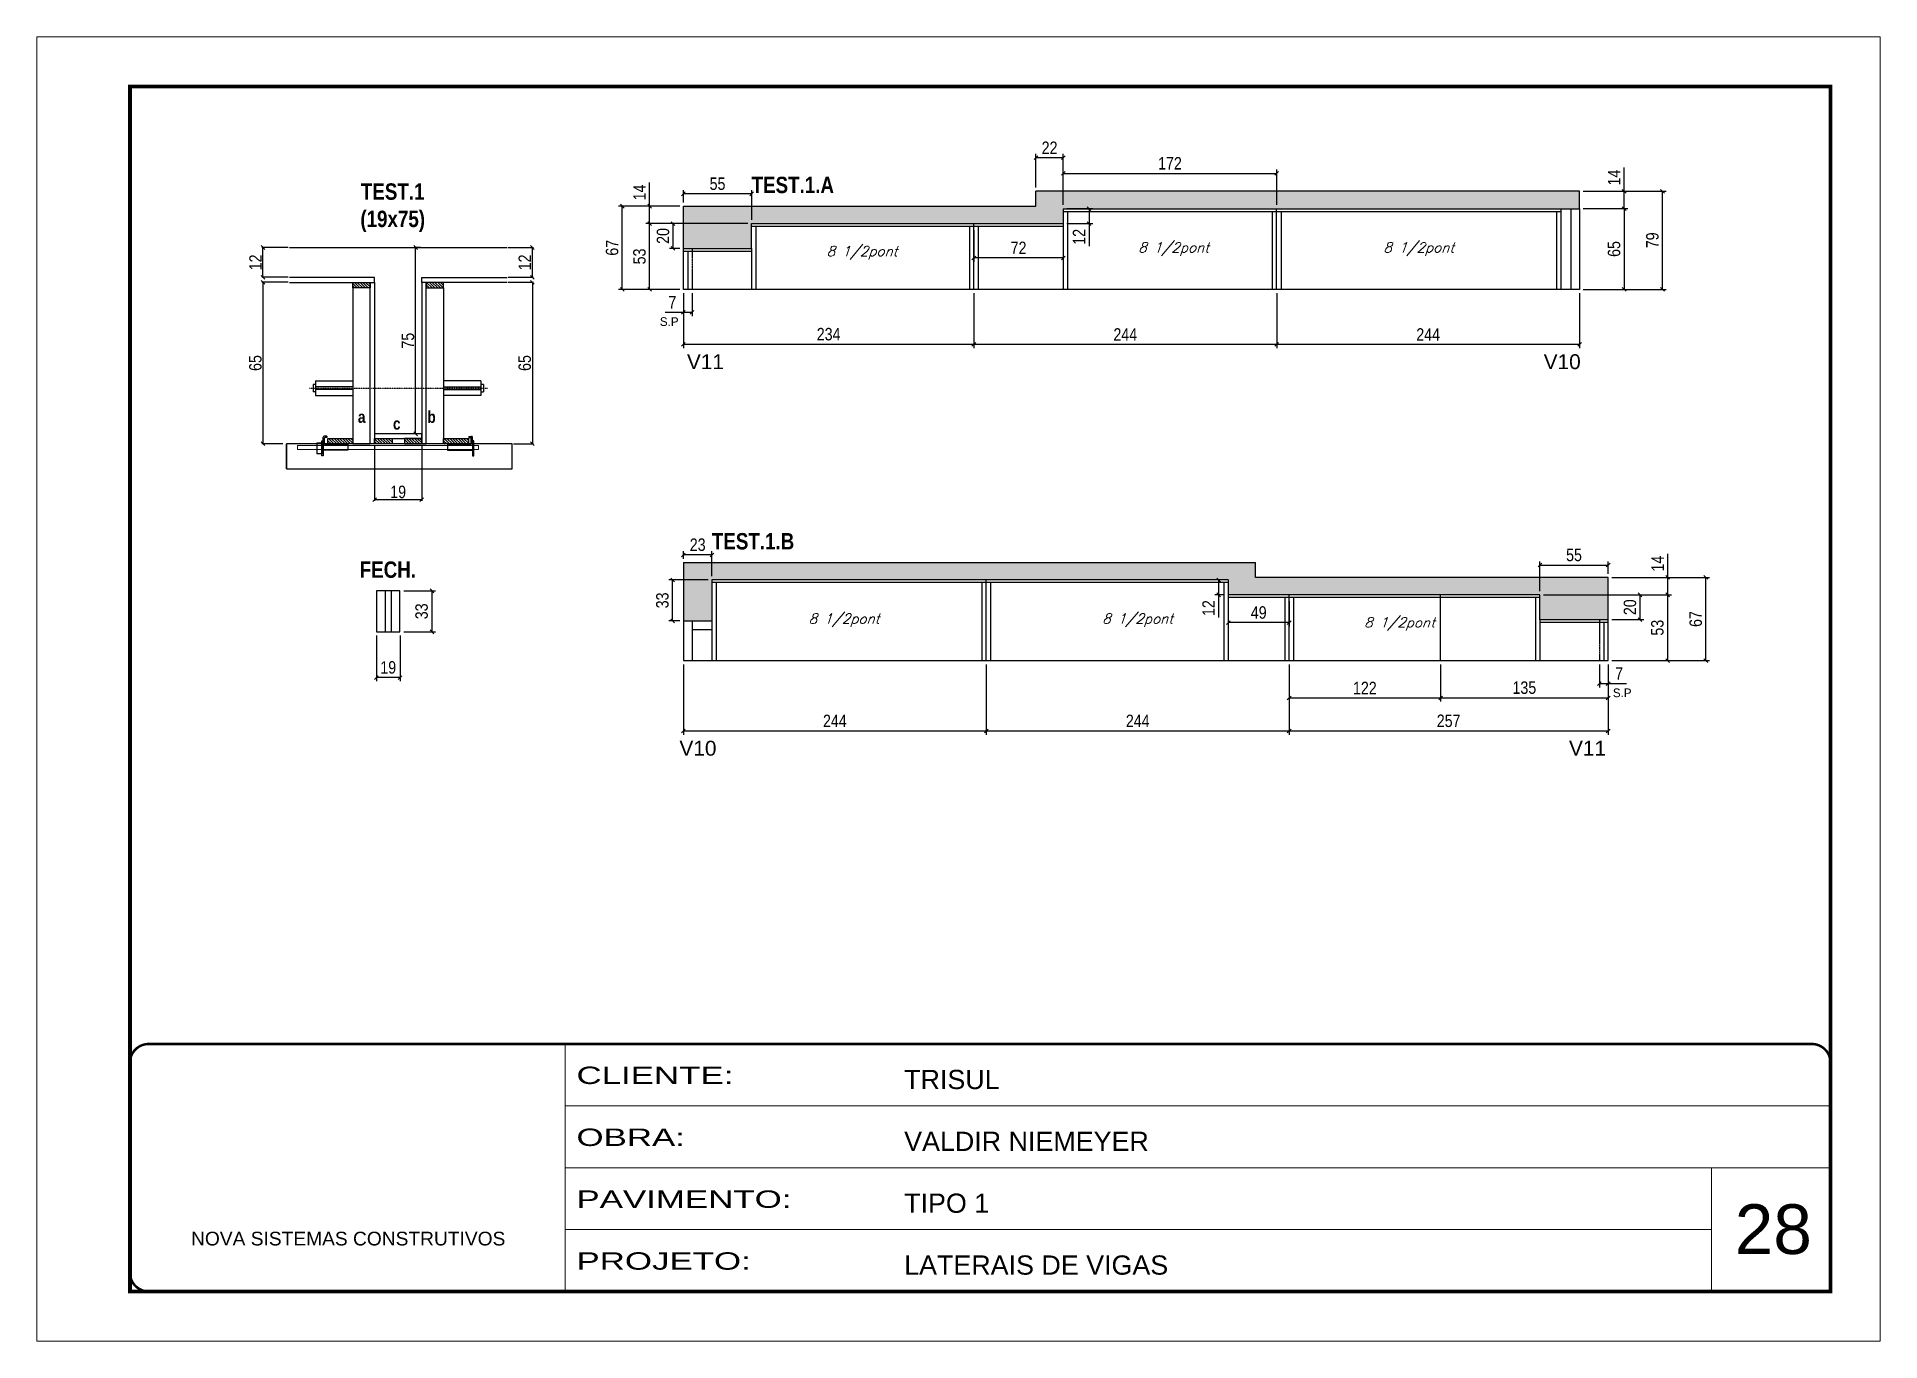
# Model space of a CAD drawing. Extents: x 3330 to 22105, y 1197 to 30204.
# Drawn here: x 8098 to 9583, y 21872 to 22922 of the extents above; entities that cross this region are included whole.
import ezdxf

# ---------------------------------------------------------------- set-up
doc = ezdxf.new("R2010")
doc.units = 0
for name, pattern in [('CONTINUO', [0]), ('DASHED', [0.75, 0.5, -0.25]), ('HIDDEN', [0.375, 0.25, -0.125])]:
    doc.linetypes.add(name, pattern=pattern)
for name, color, linetype in [('5', 5, 'Continuous'), ('barrote', 251, 'Continuous'), ('COTA', 241, 'Continuous'), ('detalhes', 4, 'Continuous'), ('NOMENCLATURA', 7, 'Continuous'), ('Painéis', 200, 'Continuous'), ('presilha', 1, 'Continuous'), ('SARR_2.2x10', 60, 'Continuous'), ('SARR_2.2x7', 40, 'Continuous'), ('SARR_3.5x7', 81, 'Continuous'), ('TENSOR', 3, 'Continuous'), ('texto', 7, 'Continuous')]:
    doc.layers.add(name, color=color, linetype=linetype)
for name, color, linetype, lineweight in [('CARIMBO', 255, 'Continuous', 9), ('CONCRETO', 251, 'Continuous', 25), ('Folhas', 255, 'Continuous', 9), ('SARRAFO DE PRESSAO', 251, 'DASHED', 9), ('SCO-___-LAJ', 2, 'Continuous', 0)]:
    doc.layers.add(name, color=color, linetype=linetype, lineweight=lineweight)
doc.styles.add('ARIAL', font='arial.ttf')
doc.styles.add('COTA TECNICA', font='techl___.ttf', dxfattribs={"height": 10})
doc.styles.add('COTA TECNICA 2X', font='techl___.ttf', dxfattribs={"height": 10})
doc.styles.add('Romans', font='romans.shx')
doc.styles.add('ROMAS860', font='ROMAS860.SHX')
doc.styles.get("Standard").update_dxf_attribs({"font": 'arial.ttf'})
doc.styles.add('TECNICA', font='techb___.ttf', dxfattribs={"height": 10})
doc.styles.add('Tecnologia', font='')
doc.styles.get('Tecnologia').set_extended_font_data('Forgotten Futurist')
doc.dimstyles.new('PAINEL', dxfattribs={"dimtxt": 10, "dimasz": 3, "dimexe": 3, "dimexo": 3, "dimgap": 3, "dimtad": 1, "dimdec": 1, "dimzin": 12, "dimdsep": 46, "dimtxsty": 'COTA TECNICA', "dimblk1": 'OBLIQUE', "dimblk2": 'OBLIQUE', "dimsah": 1, "dimcen": 0.9, "dimclrd": 4, "dimclre": 4, "dimclrt": 240, "dimadec": 1, "dimazin": 3, "dimtfac": 1, "dimtdec": 1, "dimtmove": 0, "dimatfit": 3, "dimfxl": 1, "dimtolj": 1, "dimtzin": 12, "dimarcsym": 0})
doc.dimstyles.new('SECAO', dxfattribs={"dimscale": 0.333333, "dimtxt": 5, "dimasz": 9, "dimexe": 3, "dimexo": 3, "dimgap": 3, "dimtad": 1, "dimdec": 1, "dimlfac": 0.5, "dimzin": 12, "dimdsep": 46, "dimtxsty": 'COTA TECNICA 2X', "dimblk1": 'OBLIQUE', "dimblk2": 'OBLIQUE', "dimsah": 1, "dimcen": 0.9, "dimclrd": 4, "dimclre": 4, "dimclrt": 240, "dimadec": 1, "dimazin": 3, "dimtfac": 1, "dimtdec": 1, "dimtmove": 0, "dimatfit": 3, "dimfxl": 1, "dimtolj": 1, "dimtzin": 12, "dimarcsym": 0})

msp = doc.modelspace()

# ---------------------------------------------------------------- texts
at = {"layer": '5', "linetype": 'Continuous'}
for s, rotation, p in [('V11', 359.99996, (8621.95, 22654.18)), ('V10', 359.99996, (9312.18, 22654.18)), ('V10', 0.00004, (8615.92, 22343)), ('V11', 0.00004, (9332.58, 22343))]:
    msp.add_text(s, height=12, rotation=rotation, dxfattribs=at).set_placement(p)
at = {"layer": 'CARIMBO', "style": 'ARIAL'}
msp.add_text('28', height=40, dxfattribs=at).set_placement((9466.09, 21941.82))
at = {"layer": 'detalhes', "style": 'TECNICA'}
for s, p in [('a', (8356.87, 22610.95)), ('b', (8412.84, 22610.94)), ('c', (8385.09, 22605.52))]:
    msp.add_text(s, height=9.6, dxfattribs=at).set_placement(p)
at = {"layer": 'NOMENCLATURA', "style": 'TECNICA'}
for s, p in [('TEST.1.A', (8674.05, 22795.88)), ('TEST.1.B', (8642.05, 22509.01)), ('FECH.', (8358.33, 22486.18))]:
    msp.add_text(s, height=13.2, dxfattribs=at).set_placement(p)
at = {"layer": 'NOMENCLATURA', "insert": (8384.9, 22803.75), "char_height": 13.2, "attachment_point": 2, "style": 'TECNICA'}
msp.add_mtext_dynamic_manual_height_columns('TEST.1\\P(19x75)', width=300.2766, gutter_width=1, heights=[0], dxfattribs=at)
at = {"layer": 'texto', "color": 2, "char_height": 8, "attachment_point": 5, "style": 'Romans'}
for insert in [(8763.05, 22747.87), (9014.05, 22750.86), (9211.55, 22750.86), (8748.55, 22451.99), (8985.05, 22451.99), (9196.05, 22449)]:
    msp.add_mtext('{\\Q19;\\C256;8 1/2pont}', dxfattribs=dict(at, insert=insert))
at = {"layer": 'texto', "color": 4, "char_height": 7, "attachment_point": 5, "style": 'ROMAS860'}
for insert in [(8607.66, 22692.42), (9375.45, 22393.55)]:
    msp.add_mtext('S.P', dxfattribs=dict(at, insert=insert))

# ---------------------------------------------------------------- blocks, each defined once
blk = doc.blocks.new('9999999999')
at = {"color": 30, "linetype": 'CONTINUO'}
for p, q in [((98564.6, 34230.2), (98564.6, 34429.4)), ((98564.6, 34379.6), (99584, 34379.6)), ((98564.6, 34329.8), (99488, 34329.8)), ((99584, 34329.8), (99488, 34329.8)), ((99488, 34329.8), (99488, 34230.2)), ((98564.6, 34280), (99488, 34280))]:
    blk.add_line(p, q, dxfattribs=at)
at = {"color": 30, "linetype": 'CONTINUO', "const_width": 2}
blk.add_lwpolyline([(99584, 34230.2), (99584, 34414.4, 0.414214), (99569, 34429.4), (98229, 34429.4, 0.414214), (98214, 34414.4), (98214, 34245.2, 0.414214), (98229, 34230.2), (99584, 34230.2)], format="xyb", dxfattribs=at)
at = {"layer": 'Folhas'}
blk.add_lwpolyline([(98139, 34190.2), (99624, 34190.2), (99624, 35240.2), (98139, 35240.2)], close=True, dxfattribs=at)
at = {"layer": 'Folhas', "color": 30, "const_width": 3}
blk.add_lwpolyline([(98214, 34230.2), (99584, 34230.2), (99584, 35200.2), (98214, 35200.2)], close=True, dxfattribs=at)
at = {"color": 7, "linetype": 'Continuous', "ltscale": 5, "style": 'ARIAL'}
for s, height, p in [('TRISUL', 15.48, (98837.7, 34393.1)), ('VALDIR NIEMEYER', 15.483, (98837.7, 34343.3)), ('TIPO 1', 15.48, (98837.7, 34293.5)), ('NOVA SISTEMAS CONSTRUTIVOS', 11.059, (98263.2, 34267.2)), ('LATERAIS DE VIGAS', 15.483, (98837.7, 34243.7))]:
    blk.add_text(s, height=height, dxfattribs=at).set_placement(p)
at = {"layer": 'Folhas', "color": 7, "style": 'Tecnologia', "width": 1.5}
for s, p in [('CLIENTE:', (98573.7, 34397.2)), ('OBRA:', (98573.7, 34347.3)), ('PAVIMENTO:', (98573.7, 34297.5)), ('PROJETO:', (98573.7, 34247.7))]:
    blk.add_text(s, height=14, dxfattribs=at).set_placement(p)
blk = doc.blocks.new('PRESILHA METÁLICA 1')
at = {"layer": 'presilha'}
for p, q in [((0, 13), (6, 13)), ((0, 13), (0, 0)), ((6, 0), (0, 0)), ((6, 15.5), (7.5, 15.5)), ((6, -2.5), (6, 15.5)), ((6, 13), (6, 0)), ((7.5, 10.6), (7.5, 19.9)), ((7.5, 15.5), (7.5, -2.5)), ((37.5, 4.1), (7.5, 4.1)), ((12, 21), (8.6, 21)), ((9, 11.6), (9, 18.9)), ((12, 19.5), (9.6, 19.5)), ((37.5, 11), (9.6, 11)), ((12, 21), (12, 19.5)), ((37.5, 11), (37.5, 4.1)), ((7.5, -2.5), (6, -2.5))]:
    blk.add_line(p, q, dxfattribs=at)
for centre, radius, start, end in [((8.6, 19.9), 1.14, 90, 180), ((9.6, 18.9), 0.57, 90, 180), ((9.6, 11.6), 0.57, 180, 270)]:
    blk.add_arc(centre, radius, start, end, dxfattribs=at)
blk = doc.blocks.new('PRESILHA METÁLICA 2')
at = {"layer": 'presilha'}
for p, q in [((-5.2, 23.5), (-5.2, 22)), ((-5.2, 23.5), (-1.9, 23.5)), ((-0.8, 14.6), (-0.8, 22.4)), ((-30.8, 13.5), (-30.8, 6.6)), ((-30.8, 13.5), (-2.8, 13.5)), ((-30.8, 6.6), (-0.8, 6.6)), ((-5.2, 22), (-2.8, 22)), ((-2.2, 14.1), (-2.2, 21.4)), ((0.8, 18), (-0.8, 18)), ((-0.8, 18), (-0.8, 0)), ((-0.8, 0), (0.8, 0)), ((0.8, 0), (0.8, 18))]:
    blk.add_line(p, q, dxfattribs=at)
for centre, radius, start, end in [((-1.9, 22.4), 1.14, 0, 90), ((-2.8, 21.4), 0.57, 0, 90), ((-2.8, 14.1), 0.57, 270, 0)]:
    blk.add_arc(centre, radius, start, end, dxfattribs=at)
blk = doc.blocks.new('_Oblique')
at = {"color": 0, "linetype": 'ByBlock', "lineweight": -2}
blk.add_line((-0.5, -0.5), (0.5, 0.5), dxfattribs=at)
blk = doc.blocks.new('*D3595')
at = {"layer": 'COTA', "color": 4, "lineweight": -2, "transparency": 16777216}
for p, q in [((8478, 22724.1), (8498.4, 22724.1)), ((8497.4, 22724.1), (8497.4, 22594.1)), ((8482.2, 22594.1), (8498.4, 22594.1))]:
    blk.add_line(p, q, dxfattribs=at)
at = {"layer": 'Defpoints', "color": 0, "transparency": 16777216}
for p in [(8477, 22724.1), (8481.2, 22594.1), (8497.4, 22594.1)]:
    blk.add_point(p, dxfattribs=at)
at = {"layer": 'COTA', "color": 4, "lineweight": -2, "transparency": 16777216, "xscale": 3, "yscale": 3, "zscale": 3}
for p, rotation in [((8497.4, 22724.1), 90), ((8497.4, 22594.1), 270)]:
    blk.add_blockref('_Oblique', p, dxfattribs=dict(at, rotation=rotation))
at = {"layer": 'COTA', "color": 240, "transparency": 16777216, "insert": (8491.3, 22659.1), "char_height": 10, "attachment_point": 5, "rotation": 90, "style": 'COTA TECNICA 2X'}
blk.add_mtext('\\A1;65', dxfattribs=at)
blk = doc.blocks.new('*D3596')
at = {"layer": 'COTA', "color": 4, "lineweight": -2, "transparency": 16777216}
for p, q in [((8478, 22752.1), (8498.4, 22752.1)), ((8497.4, 22728.1), (8497.4, 22752.1)), ((8478, 22728.1), (8498.4, 22728.1))]:
    blk.add_line(p, q, dxfattribs=at)
at = {"layer": 'Defpoints', "color": 0, "transparency": 16777216}
for p in [(8477, 22752.1), (8497.4, 22752.1), (8477, 22728.1)]:
    blk.add_point(p, dxfattribs=at)
at = {"layer": 'COTA', "color": 4, "lineweight": -2, "transparency": 16777216, "xscale": 3, "yscale": 3, "zscale": 3}
for p, rotation in [((8497.4, 22752.1), 90), ((8497.4, 22728.1), 270)]:
    blk.add_blockref('_Oblique', p, dxfattribs=dict(at, rotation=rotation))
at = {"layer": 'COTA', "color": 240, "transparency": 16777216, "insert": (8491.3, 22740.1), "char_height": 10, "attachment_point": 5, "rotation": 90, "style": 'COTA TECNICA 2X'}
blk.add_mtext('\\A1;12', dxfattribs=at)
blk = doc.blocks.new('*D3597')
at = {"layer": 'COTA', "color": 4, "lineweight": -2, "transparency": 16777216}
for p, q in [((8300.6, 22724.1), (8279.4, 22724.1)), ((8280.4, 22724.1), (8280.4, 22594.1)), ((8296.5, 22594.1), (8279.4, 22594.1))]:
    blk.add_line(p, q, dxfattribs=at)
at = {"layer": 'Defpoints', "color": 0, "transparency": 16777216}
for p in [(8301.6, 22724.1), (8280.4, 22594.1), (8297.5, 22594.1)]:
    blk.add_point(p, dxfattribs=at)
at = {"layer": 'COTA', "color": 4, "lineweight": -2, "transparency": 16777216, "xscale": 3, "yscale": 3, "zscale": 3}
for p, rotation in [((8280.4, 22724.1), 90), ((8280.4, 22594.1), 270)]:
    blk.add_blockref('_Oblique', p, dxfattribs=dict(at, rotation=rotation))
at = {"layer": 'COTA', "color": 240, "transparency": 16777216, "insert": (8274.3, 22659.1), "char_height": 10, "attachment_point": 5, "rotation": 90, "style": 'COTA TECNICA 2X'}
blk.add_mtext('\\A1;65', dxfattribs=at)
blk = doc.blocks.new('*D3598')
at = {"layer": 'COTA', "color": 4, "lineweight": -2, "transparency": 16777216}
for p, q in [((8407.3, 22752.1), (8402.3, 22752.1)), ((8403.3, 22602.1), (8403.3, 22752.1)), ((8407.3, 22602.1), (8402.3, 22602.1))]:
    blk.add_line(p, q, dxfattribs=at)
at = {"layer": 'Defpoints', "color": 0, "transparency": 16777216}
for p in [(8403.3, 22752.1), (8408.3, 22752.1), (8408.3, 22602.1)]:
    blk.add_point(p, dxfattribs=at)
at = {"layer": 'COTA', "color": 4, "lineweight": -2, "transparency": 16777216, "xscale": 3, "yscale": 3, "zscale": 3}
for p, rotation in [((8403.3, 22752.1), 90), ((8403.3, 22602.1), 270)]:
    blk.add_blockref('_Oblique', p, dxfattribs=dict(at, rotation=rotation))
at = {"layer": 'COTA', "color": 240, "transparency": 16777216, "insert": (8397.2, 22677.1), "char_height": 10, "attachment_point": 5, "rotation": 90, "style": 'COTA TECNICA 2X'}
blk.add_mtext('\\A1;75', dxfattribs=at)
blk = doc.blocks.new('*D3599')
at = {"layer": 'COTA', "color": 4, "lineweight": -2, "transparency": 16777216}
for p, q in [((8300.6, 22752.1), (8279.4, 22752.1)), ((8280.4, 22728.1), (8280.4, 22752.1)), ((8300.6, 22728.1), (8279.4, 22728.1))]:
    blk.add_line(p, q, dxfattribs=at)
at = {"layer": 'Defpoints', "color": 0, "transparency": 16777216}
for p in [(8280.4, 22752.1), (8301.6, 22752.1), (8301.6, 22728.1)]:
    blk.add_point(p, dxfattribs=at)
at = {"layer": 'COTA', "color": 4, "lineweight": -2, "transparency": 16777216, "xscale": 3, "yscale": 3, "zscale": 3}
for p, rotation in [((8280.4, 22752.1), 90), ((8280.4, 22728.1), 270)]:
    blk.add_blockref('_Oblique', p, dxfattribs=dict(at, rotation=rotation))
at = {"layer": 'COTA', "color": 240, "transparency": 16777216, "insert": (8274.4, 22740.1), "char_height": 10, "attachment_point": 5, "rotation": 90, "style": 'COTA TECNICA 2X'}
blk.add_mtext('\\A1;12', dxfattribs=at)
blk = doc.blocks.new('*D3600')
at = {"layer": 'COTA', "color": 4, "lineweight": -2, "transparency": 16777216}
for p, q in [((8370.3, 22593.1), (8370.3, 22548.2)), ((8408.3, 22593.1), (8408.3, 22548.2)), ((8370.3, 22549.2), (8408.3, 22549.2))]:
    blk.add_line(p, q, dxfattribs=at)
at = {"layer": 'Defpoints', "color": 0, "transparency": 16777216}
for p in [(8370.3, 22594.1), (8408.3, 22594.1), (8408.3, 22549.2)]:
    blk.add_point(p, dxfattribs=at)
at = {"layer": 'COTA', "color": 4, "lineweight": -2, "transparency": 16777216, "xscale": 3, "yscale": 3, "zscale": 3, "rotation": 180}
blk.add_blockref('_Oblique', (8370.3, 22549.2), dxfattribs=at)
at = {"layer": 'COTA', "color": 4, "lineweight": -2, "transparency": 16777216, "xscale": 3, "yscale": 3, "zscale": 3}
blk.add_blockref('_Oblique', (8408.3, 22549.2), dxfattribs=at)
at = {"layer": 'COTA', "color": 240, "transparency": 16777216, "insert": (8389.3, 22555.3), "char_height": 10, "attachment_point": 5, "style": 'COTA TECNICA 2X'}
blk.add_mtext('\\A1;19', dxfattribs=at)
blk = doc.blocks.new('*D3538')
at = {"layer": 'COTA', "color": 4, "linetype": 'ByBlock', "lineweight": -2, "transparency": 16777216}
for p, q in [((9097.1, 22715.4), (9097.1, 22671.1)), ((9341.1, 22715.4), (9341.1, 22671.1)), ((9341.1, 22674.1), (9097.1, 22674.1))]:
    blk.add_line(p, q, dxfattribs=at)
at = {"layer": 'Defpoints', "color": 0, "linetype": 'ByBlock', "transparency": 16777216}
for p in [(9097.1, 22718.4), (9341.1, 22718.4), (9097.1, 22674.1)]:
    blk.add_point(p, dxfattribs=at)
at = {"layer": 'COTA', "color": 4, "linetype": 'ByBlock', "lineweight": -2, "transparency": 16777216, "xscale": 3, "yscale": 3, "zscale": 3, "rotation": 180}
blk.add_blockref('_Oblique', (9097.1, 22674.1), dxfattribs=at)
at = {"layer": 'COTA', "color": 4, "linetype": 'ByBlock', "lineweight": -2, "transparency": 16777216, "xscale": 3, "yscale": 3, "zscale": 3}
blk.add_blockref('_Oblique', (9341.1, 22674.1), dxfattribs=at)
at = {"layer": 'COTA', "color": 240, "linetype": 'ByBlock', "transparency": 16777216, "insert": (9219.1, 22682.1), "char_height": 10, "attachment_point": 5, "style": 'COTA TECNICA'}
blk.add_mtext('\\A1;244', dxfattribs=at)
blk = doc.blocks.new('*D3539')
at = {"layer": 'COTA', "color": 4, "linetype": 'ByBlock', "lineweight": -2, "transparency": 16777216}
for p, q in [((8853.1, 22715.4), (8853.1, 22671.1)), ((9097.1, 22715.4), (9097.1, 22671.1)), ((9097.1, 22674.1), (8853.1, 22674.1))]:
    blk.add_line(p, q, dxfattribs=at)
at = {"layer": 'Defpoints', "color": 0, "linetype": 'ByBlock', "transparency": 16777216}
for p in [(8853.1, 22718.4), (9097.1, 22718.4), (8853.1, 22674.1)]:
    blk.add_point(p, dxfattribs=at)
at = {"layer": 'COTA', "color": 4, "linetype": 'ByBlock', "lineweight": -2, "transparency": 16777216, "xscale": 3, "yscale": 3, "zscale": 3, "rotation": 180}
blk.add_blockref('_Oblique', (8853.1, 22674.1), dxfattribs=at)
at = {"layer": 'COTA', "color": 4, "linetype": 'ByBlock', "lineweight": -2, "transparency": 16777216, "xscale": 3, "yscale": 3, "zscale": 3}
blk.add_blockref('_Oblique', (9097.1, 22674.1), dxfattribs=at)
at = {"layer": 'COTA', "color": 240, "linetype": 'ByBlock', "transparency": 16777216, "insert": (8975.1, 22682.1), "char_height": 10, "attachment_point": 5, "style": 'COTA TECNICA'}
blk.add_mtext('\\A1;244', dxfattribs=at)
blk = doc.blocks.new('*D3540')
at = {"layer": 'COTA', "color": 4, "linetype": 'ByBlock', "lineweight": -2, "transparency": 16777216}
for p, q in [((8619.1, 22715.4), (8619.1, 22671.1)), ((8853.1, 22715.4), (8853.1, 22671.1)), ((8853.1, 22674.1), (8619.1, 22674.1))]:
    blk.add_line(p, q, dxfattribs=at)
at = {"layer": 'Defpoints', "color": 0, "linetype": 'ByBlock', "transparency": 16777216}
for p in [(8619.1, 22718.4), (8853.1, 22718.4), (8619.1, 22674.1)]:
    blk.add_point(p, dxfattribs=at)
at = {"layer": 'COTA', "color": 4, "linetype": 'ByBlock', "lineweight": -2, "transparency": 16777216, "xscale": 3, "yscale": 3, "zscale": 3, "rotation": 180}
blk.add_blockref('_Oblique', (8619.1, 22674.1), dxfattribs=at)
at = {"layer": 'COTA', "color": 4, "linetype": 'ByBlock', "lineweight": -2, "transparency": 16777216, "xscale": 3, "yscale": 3, "zscale": 3}
blk.add_blockref('_Oblique', (8853.1, 22674.1), dxfattribs=at)
at = {"layer": 'COTA', "color": 240, "linetype": 'ByBlock', "transparency": 16777216, "insert": (8736.1, 22682.3), "char_height": 10, "attachment_point": 5, "style": 'COTA TECNICA'}
blk.add_mtext('\\A1;234', dxfattribs=at)
blk = doc.blocks.new('*D3541')
at = {"layer": 'COTA', "color": 4, "linetype": 'ByBlock', "lineweight": -2, "transparency": 16777216}
for p, q in [((8619.1, 22715.4), (8619.1, 22696.9)), ((8626.1, 22715.4), (8626.1, 22696.9)), ((8619.1, 22699.9), (8604.3, 22699.9)), ((8626.1, 22699.9), (8619.1, 22699.9))]:
    blk.add_line(p, q, dxfattribs=at)
at = {"layer": 'Defpoints', "color": 0, "linetype": 'ByBlock', "transparency": 16777216}
for p in [(8619.1, 22718.4), (8626.1, 22718.4), (8619.1, 22699.9)]:
    blk.add_point(p, dxfattribs=at)
at = {"layer": 'COTA', "color": 4, "linetype": 'ByBlock', "lineweight": -2, "transparency": 16777216, "xscale": 3, "yscale": 3, "zscale": 3, "rotation": 180}
blk.add_blockref('_Oblique', (8619.1, 22699.9), dxfattribs=at)
at = {"layer": 'COTA', "color": 4, "linetype": 'ByBlock', "lineweight": -2, "transparency": 16777216, "xscale": 3, "yscale": 3, "zscale": 3}
blk.add_blockref('_Oblique', (8626.1, 22699.9), dxfattribs=at)
at = {"layer": 'COTA', "color": 240, "linetype": 'ByBlock', "transparency": 16777216, "insert": (8610.2, 22708), "char_height": 10, "attachment_point": 5, "style": 'COTA TECNICA'}
blk.add_mtext('\\A1;7', dxfattribs=at)
blk = doc.blocks.new('*D3542')
at = {"layer": 'COTA', "color": 4, "linetype": 'ByBlock', "lineweight": -2, "transparency": 16777216}
for p, q in [((8619.1, 22788.4), (8619.1, 22798.3)), ((8674.1, 22795.3), (8619.1, 22795.3)), ((8674.1, 22774.4), (8674.1, 22798.3))]:
    blk.add_line(p, q, dxfattribs=at)
at = {"layer": 'Defpoints', "color": 0, "linetype": 'ByBlock', "transparency": 16777216}
for p in [(8619.1, 22795.3), (8619.1, 22785.4), (8674.1, 22771.4)]:
    blk.add_point(p, dxfattribs=at)
at = {"layer": 'COTA', "color": 4, "linetype": 'ByBlock', "lineweight": -2, "transparency": 16777216, "xscale": 3, "yscale": 3, "zscale": 3, "rotation": 180}
blk.add_blockref('_Oblique', (8619.1, 22795.3), dxfattribs=at)
at = {"layer": 'COTA', "color": 4, "linetype": 'ByBlock', "lineweight": -2, "transparency": 16777216, "xscale": 3, "yscale": 3, "zscale": 3}
blk.add_blockref('_Oblique', (8674.1, 22795.3), dxfattribs=at)
at = {"layer": 'COTA', "color": 240, "linetype": 'ByBlock', "transparency": 16777216, "insert": (8646.6, 22803.4), "char_height": 10, "attachment_point": 5, "style": 'COTA TECNICA'}
blk.add_mtext('\\A1;55', dxfattribs=at)
blk = doc.blocks.new('*D3543')
at = {"layer": 'COTA', "color": 4, "linetype": 'ByBlock', "lineweight": -2, "transparency": 16777216}
for p, q in [((8671.1, 22771.4), (8607.8, 22771.4)), ((8610.8, 22751.4), (8610.8, 22771.4)), ((8616.1, 22751.4), (8607.8, 22751.4))]:
    blk.add_line(p, q, dxfattribs=at)
at = {"layer": 'Defpoints', "color": 0, "linetype": 'ByBlock', "transparency": 16777216}
for p in [(8610.8, 22771.4), (8674.1, 22771.4), (8619.1, 22751.4)]:
    blk.add_point(p, dxfattribs=at)
at = {"layer": 'COTA', "color": 4, "linetype": 'ByBlock', "lineweight": -2, "transparency": 16777216, "xscale": 3, "yscale": 3, "zscale": 3}
for p, rotation in [((8610.8, 22771.4), 90), ((8610.8, 22751.4), 270)]:
    blk.add_blockref('_Oblique', p, dxfattribs=dict(at, rotation=rotation))
at = {"layer": 'COTA', "color": 240, "linetype": 'ByBlock', "transparency": 16777216, "insert": (8602.7, 22761.4), "char_height": 10, "attachment_point": 5, "rotation": 90, "style": 'COTA TECNICA'}
blk.add_mtext('\\A1;20', dxfattribs=at)
blk = doc.blocks.new('*D3544')
at = {"layer": 'COTA', "color": 4, "linetype": 'ByBlock', "lineweight": -2, "transparency": 16777216}
for p, q in [((9344.1, 22783.4), (9380, 22783.4)), ((9377, 22783.4), (9377, 22718.4)), ((9344.1, 22718.4), (9380, 22718.4))]:
    blk.add_line(p, q, dxfattribs=at)
at = {"layer": 'Defpoints', "color": 0, "linetype": 'ByBlock', "transparency": 16777216}
for p in [(9341.1, 22783.4), (9341.1, 22718.4), (9377, 22718.4)]:
    blk.add_point(p, dxfattribs=at)
at = {"layer": 'COTA', "color": 4, "linetype": 'ByBlock', "lineweight": -2, "transparency": 16777216, "xscale": 3, "yscale": 3, "zscale": 3}
for p, rotation in [((9377, 22783.4), 90), ((9377, 22718.4), 270)]:
    blk.add_blockref('_Oblique', p, dxfattribs=dict(at, rotation=rotation))
at = {"layer": 'COTA', "color": 240, "linetype": 'ByBlock', "transparency": 16777216, "insert": (9368.9, 22750.9), "char_height": 10, "attachment_point": 5, "rotation": 90, "style": 'COTA TECNICA'}
blk.add_mtext('\\A1;65', dxfattribs=at)
blk = doc.blocks.new('*D3545')
at = {"layer": 'COTA', "color": 4, "linetype": 'ByBlock', "lineweight": -2, "transparency": 16777216}
for p, q in [((9377, 22797.4), (9377, 22816.5)), ((9344.1, 22797.4), (9380, 22797.4)), ((9377, 22783.4), (9377, 22797.4)), ((9344.1, 22783.4), (9380, 22783.4))]:
    blk.add_line(p, q, dxfattribs=at)
at = {"layer": 'Defpoints', "color": 0, "linetype": 'ByBlock', "transparency": 16777216}
for p in [(9341.1, 22797.4), (9377, 22797.4), (9341.1, 22783.4)]:
    blk.add_point(p, dxfattribs=at)
at = {"layer": 'COTA', "color": 4, "linetype": 'ByBlock', "lineweight": -2, "transparency": 16777216, "xscale": 3, "yscale": 3, "zscale": 3}
for p, rotation in [((9377, 22797.4), 90), ((9377, 22783.4), 270)]:
    blk.add_blockref('_Oblique', p, dxfattribs=dict(at, rotation=rotation))
at = {"layer": 'COTA', "color": 240, "linetype": 'ByBlock', "transparency": 16777216, "insert": (9368.9, 22808.4), "char_height": 10, "attachment_point": 5, "rotation": 90, "style": 'COTA TECNICA'}
blk.add_mtext('\\A1;14', dxfattribs=at)
blk = doc.blocks.new('*D3546')
at = {"layer": 'COTA', "color": 4, "linetype": 'ByBlock', "lineweight": -2, "transparency": 16777216}
for p, q in [((9344.1, 22797.4), (9410.9, 22797.4)), ((9407.9, 22718.4), (9407.9, 22797.4)), ((9344.1, 22718.4), (9410.9, 22718.4))]:
    blk.add_line(p, q, dxfattribs=at)
at = {"layer": 'Defpoints', "color": 0, "linetype": 'ByBlock', "transparency": 16777216}
for p in [(9341.1, 22797.4), (9407.9, 22797.4), (9341.1, 22718.4)]:
    blk.add_point(p, dxfattribs=at)
at = {"layer": 'COTA', "color": 4, "linetype": 'ByBlock', "lineweight": -2, "transparency": 16777216, "xscale": 3, "yscale": 3, "zscale": 3}
for p, rotation in [((9407.9, 22797.4), 90), ((9407.9, 22718.4), 270)]:
    blk.add_blockref('_Oblique', p, dxfattribs=dict(at, rotation=rotation))
at = {"layer": 'COTA', "color": 240, "linetype": 'ByBlock', "transparency": 16777216, "insert": (9399.8, 22757.9), "char_height": 10, "attachment_point": 5, "rotation": 90, "style": 'COTA TECNICA'}
blk.add_mtext('\\A1;79', dxfattribs=at)
blk = doc.blocks.new('*D3547')
at = {"layer": 'COTA', "color": 4, "linetype": 'ByBlock', "lineweight": -2, "transparency": 16777216}
for p, q in [((8671.1, 22771.4), (8588.9, 22771.4)), ((8591.9, 22718.4), (8591.9, 22771.4)), ((8616.1, 22718.4), (8588.9, 22718.4))]:
    blk.add_line(p, q, dxfattribs=at)
at = {"layer": 'Defpoints', "color": 0, "linetype": 'ByBlock', "transparency": 16777216}
for p in [(8591.9, 22771.4), (8674.1, 22771.4), (8619.1, 22718.4)]:
    blk.add_point(p, dxfattribs=at)
at = {"layer": 'COTA', "color": 4, "linetype": 'ByBlock', "lineweight": -2, "transparency": 16777216, "xscale": 3, "yscale": 3, "zscale": 3}
for p, rotation in [((8591.9, 22771.4), 90), ((8591.9, 22718.4), 270)]:
    blk.add_blockref('_Oblique', p, dxfattribs=dict(at, rotation=rotation))
at = {"layer": 'COTA', "color": 240, "linetype": 'ByBlock', "transparency": 16777216, "insert": (8583.7, 22744.9), "char_height": 10, "attachment_point": 5, "rotation": 90, "style": 'COTA TECNICA'}
blk.add_mtext('\\A1;53', dxfattribs=at)
blk = doc.blocks.new('*D3548')
at = {"layer": 'COTA', "color": 4, "linetype": 'ByBlock', "lineweight": -2, "transparency": 16777216}
for p, q in [((8616.1, 22785.4), (8566.8, 22785.4)), ((8569.8, 22718.4), (8569.8, 22785.4)), ((8616.1, 22718.4), (8566.8, 22718.4))]:
    blk.add_line(p, q, dxfattribs=at)
at = {"layer": 'Defpoints', "color": 0, "linetype": 'ByBlock', "transparency": 16777216}
for p in [(8569.8, 22785.4), (8619.1, 22785.4), (8619.1, 22718.4)]:
    blk.add_point(p, dxfattribs=at)
at = {"layer": 'COTA', "color": 4, "linetype": 'ByBlock', "lineweight": -2, "transparency": 16777216, "xscale": 3, "yscale": 3, "zscale": 3}
for p, rotation in [((8569.8, 22785.4), 90), ((8569.8, 22718.4), 270)]:
    blk.add_blockref('_Oblique', p, dxfattribs=dict(at, rotation=rotation))
at = {"layer": 'COTA', "color": 240, "linetype": 'ByBlock', "transparency": 16777216, "insert": (8561.7, 22751.9), "char_height": 10, "attachment_point": 5, "rotation": 90, "style": 'COTA TECNICA'}
blk.add_mtext('\\A1;67', dxfattribs=at)
blk = doc.blocks.new('*D3549')
at = {"layer": 'COTA', "color": 4, "linetype": 'ByBlock', "lineweight": -2, "transparency": 16777216}
for p, q in [((8591.9, 22785.4), (8591.9, 22804.5)), ((8616.1, 22785.4), (8588.9, 22785.4)), ((8591.9, 22771.4), (8591.9, 22785.4)), ((8671.1, 22771.4), (8588.9, 22771.4))]:
    blk.add_line(p, q, dxfattribs=at)
at = {"layer": 'Defpoints', "color": 0, "linetype": 'ByBlock', "transparency": 16777216}
for p in [(8591.9, 22785.4), (8619.1, 22785.4), (8674.1, 22771.4)]:
    blk.add_point(p, dxfattribs=at)
at = {"layer": 'COTA', "color": 4, "linetype": 'ByBlock', "lineweight": -2, "transparency": 16777216, "xscale": 3, "yscale": 3, "zscale": 3}
for p, rotation in [((8591.9, 22785.4), 90), ((8591.9, 22771.4), 270)]:
    blk.add_blockref('_Oblique', p, dxfattribs=dict(at, rotation=rotation))
at = {"layer": 'COTA', "color": 240, "linetype": 'ByBlock', "transparency": 16777216, "insert": (8583.8, 22796.4), "char_height": 10, "attachment_point": 5, "rotation": 90, "style": 'COTA TECNICA'}
blk.add_mtext('\\A1;14', dxfattribs=at)
blk = doc.blocks.new('*D3550')
at = {"layer": 'COTA', "color": 4, "linetype": 'ByBlock', "lineweight": -2, "transparency": 16777216}
for p, q in [((8925.1, 22786.4), (8925.1, 22814.8)), ((8925.1, 22811.8), (9097.1, 22811.8)), ((9097.1, 22786.4), (9097.1, 22814.8))]:
    blk.add_line(p, q, dxfattribs=at)
at = {"layer": 'Defpoints', "color": 0, "linetype": 'ByBlock', "transparency": 16777216}
for p in [(9097.1, 22811.8), (8925.1, 22783.4), (9097.1, 22783.4)]:
    blk.add_point(p, dxfattribs=at)
at = {"layer": 'COTA', "color": 4, "linetype": 'ByBlock', "lineweight": -2, "transparency": 16777216, "xscale": 3, "yscale": 3, "zscale": 3, "rotation": 180}
blk.add_blockref('_Oblique', (8925.1, 22811.8), dxfattribs=at)
at = {"layer": 'COTA', "color": 4, "linetype": 'ByBlock', "lineweight": -2, "transparency": 16777216, "xscale": 3, "yscale": 3, "zscale": 3}
blk.add_blockref('_Oblique', (9097.1, 22811.8), dxfattribs=at)
at = {"layer": 'COTA', "color": 240, "linetype": 'ByBlock', "transparency": 16777216, "insert": (9011.1, 22819.9), "char_height": 10, "attachment_point": 5, "style": 'COTA TECNICA'}
blk.add_mtext('\\A1;172', dxfattribs=at)
blk = doc.blocks.new('*D3551')
at = {"layer": 'COTA', "color": 4, "linetype": 'ByBlock', "lineweight": -2, "transparency": 16777216}
for p, q in [((8928.1, 22783.4), (8948.9, 22783.4)), ((8945.9, 22783.4), (8945.9, 22771.4)), ((8928.1, 22771.4), (8948.9, 22771.4)), ((8945.9, 22771.4), (8945.9, 22753.1))]:
    blk.add_line(p, q, dxfattribs=at)
at = {"layer": 'Defpoints', "color": 0, "linetype": 'ByBlock', "transparency": 16777216}
for p in [(8925.1, 22783.4), (8925.1, 22771.4), (8945.9, 22771.4)]:
    blk.add_point(p, dxfattribs=at)
at = {"layer": 'COTA', "color": 4, "linetype": 'ByBlock', "lineweight": -2, "transparency": 16777216, "xscale": 3, "yscale": 3, "zscale": 3}
for p, rotation in [((8945.9, 22783.4), 90), ((8945.9, 22771.4), 270)]:
    blk.add_blockref('_Oblique', p, dxfattribs=dict(at, rotation=rotation))
at = {"layer": 'COTA', "color": 240, "linetype": 'ByBlock', "transparency": 16777216, "insert": (8937.8, 22760.7), "char_height": 10, "attachment_point": 5, "rotation": 90, "style": 'COTA TECNICA'}
blk.add_mtext('\\A1;12', dxfattribs=at)
blk = doc.blocks.new('*D3552')
at = {"layer": 'COTA', "color": 4, "linetype": 'ByBlock', "lineweight": -2, "transparency": 16777216}
for p, q in [((8619.1, 22416.5), (8619.1, 22359.9)), ((8863.1, 22416.5), (8863.1, 22359.9)), ((8619.1, 22362.9), (8863.1, 22362.9))]:
    blk.add_line(p, q, dxfattribs=at)
at = {"layer": 'Defpoints', "color": 0, "linetype": 'ByBlock', "transparency": 16777216}
for p in [(8619.1, 22419.5), (8863.1, 22419.5), (8863.1, 22362.9)]:
    blk.add_point(p, dxfattribs=at)
at = {"layer": 'COTA', "color": 4, "linetype": 'ByBlock', "lineweight": -2, "transparency": 16777216, "xscale": 3, "yscale": 3, "zscale": 3, "rotation": 180}
blk.add_blockref('_Oblique', (8619.1, 22362.9), dxfattribs=at)
at = {"layer": 'COTA', "color": 4, "linetype": 'ByBlock', "lineweight": -2, "transparency": 16777216, "xscale": 3, "yscale": 3, "zscale": 3}
blk.add_blockref('_Oblique', (8863.1, 22362.9), dxfattribs=at)
at = {"layer": 'COTA', "color": 240, "linetype": 'ByBlock', "transparency": 16777216, "insert": (8741.1, 22371), "char_height": 10, "attachment_point": 5, "style": 'COTA TECNICA'}
blk.add_mtext('\\A1;244', dxfattribs=at)
blk = doc.blocks.new('*D3553')
at = {"layer": 'COTA', "color": 4, "linetype": 'ByBlock', "lineweight": -2, "transparency": 16777216}
for p, q in [((8863.1, 22416.5), (8863.1, 22359.9)), ((9107.1, 22416.5), (9107.1, 22359.9)), ((8863.1, 22362.9), (9107.1, 22362.9))]:
    blk.add_line(p, q, dxfattribs=at)
at = {"layer": 'Defpoints', "color": 0, "linetype": 'ByBlock', "transparency": 16777216}
for p in [(8863.1, 22419.5), (9107.1, 22419.5), (9107.1, 22362.9)]:
    blk.add_point(p, dxfattribs=at)
at = {"layer": 'COTA', "color": 4, "linetype": 'ByBlock', "lineweight": -2, "transparency": 16777216, "xscale": 3, "yscale": 3, "zscale": 3, "rotation": 180}
blk.add_blockref('_Oblique', (8863.1, 22362.9), dxfattribs=at)
at = {"layer": 'COTA', "color": 4, "linetype": 'ByBlock', "lineweight": -2, "transparency": 16777216, "xscale": 3, "yscale": 3, "zscale": 3}
blk.add_blockref('_Oblique', (9107.1, 22362.9), dxfattribs=at)
at = {"layer": 'COTA', "color": 240, "linetype": 'ByBlock', "transparency": 16777216, "insert": (8985.1, 22371), "char_height": 10, "attachment_point": 5, "style": 'COTA TECNICA'}
blk.add_mtext('\\A1;244', dxfattribs=at)
blk = doc.blocks.new('*D3554')
at = {"layer": 'COTA', "color": 4, "linetype": 'ByBlock', "lineweight": -2, "transparency": 16777216}
for p, q in [((9107.1, 22416.5), (9107.1, 22359.9)), ((9364.1, 22416.5), (9364.1, 22359.9)), ((9107.1, 22362.9), (9364.1, 22362.9))]:
    blk.add_line(p, q, dxfattribs=at)
at = {"layer": 'Defpoints', "color": 0, "linetype": 'ByBlock', "transparency": 16777216}
for p in [(9107.1, 22419.5), (9364.1, 22419.5), (9364.1, 22362.9)]:
    blk.add_point(p, dxfattribs=at)
at = {"layer": 'COTA', "color": 4, "linetype": 'ByBlock', "lineweight": -2, "transparency": 16777216, "xscale": 3, "yscale": 3, "zscale": 3, "rotation": 180}
blk.add_blockref('_Oblique', (9107.1, 22362.9), dxfattribs=at)
at = {"layer": 'COTA', "color": 4, "linetype": 'ByBlock', "lineweight": -2, "transparency": 16777216, "xscale": 3, "yscale": 3, "zscale": 3}
blk.add_blockref('_Oblique', (9364.1, 22362.9), dxfattribs=at)
at = {"layer": 'COTA', "color": 240, "linetype": 'ByBlock', "transparency": 16777216, "insert": (9235.6, 22371), "char_height": 10, "attachment_point": 5, "style": 'COTA TECNICA'}
blk.add_mtext('\\A1;257', dxfattribs=at)
blk = doc.blocks.new('*D3555')
at = {"layer": 'COTA', "color": 4, "linetype": 'ByBlock', "lineweight": -2, "transparency": 16777216}
for p, q in [((9357.1, 22416.5), (9357.1, 22398)), ((9364.1, 22416.5), (9364.1, 22398)), ((9357.1, 22401), (9364.1, 22401)), ((9364.1, 22401), (9378.8, 22401))]:
    blk.add_line(p, q, dxfattribs=at)
at = {"layer": 'Defpoints', "color": 0, "linetype": 'ByBlock', "transparency": 16777216}
for p in [(9357.1, 22419.5), (9364.1, 22419.5), (9364.1, 22401)]:
    blk.add_point(p, dxfattribs=at)
at = {"layer": 'COTA', "color": 4, "linetype": 'ByBlock', "lineweight": -2, "transparency": 16777216, "xscale": 3, "yscale": 3, "zscale": 3, "rotation": 180}
blk.add_blockref('_Oblique', (9357.1, 22401), dxfattribs=at)
at = {"layer": 'COTA', "color": 4, "linetype": 'ByBlock', "lineweight": -2, "transparency": 16777216, "xscale": 3, "yscale": 3, "zscale": 3}
blk.add_blockref('_Oblique', (9364.1, 22401), dxfattribs=at)
at = {"layer": 'COTA', "color": 240, "linetype": 'ByBlock', "transparency": 16777216, "insert": (9372.9, 22409.1), "char_height": 10, "attachment_point": 5, "style": 'COTA TECNICA'}
blk.add_mtext('\\A1;7', dxfattribs=at)
blk = doc.blocks.new('*D3556')
at = {"layer": 'COTA', "color": 4, "linetype": 'ByBlock', "lineweight": -2, "transparency": 16777216}
for p, q in [((9309.1, 22475.5), (9309.1, 22499.4)), ((9364.1, 22489.5), (9364.1, 22499.4)), ((9309.1, 22496.4), (9364.1, 22496.4))]:
    blk.add_line(p, q, dxfattribs=at)
at = {"layer": 'Defpoints', "color": 0, "linetype": 'ByBlock', "transparency": 16777216}
for p in [(9364.1, 22496.4), (9364.1, 22486.5), (9309.1, 22472.5)]:
    blk.add_point(p, dxfattribs=at)
at = {"layer": 'COTA', "color": 4, "linetype": 'ByBlock', "lineweight": -2, "transparency": 16777216, "xscale": 3, "yscale": 3, "zscale": 3, "rotation": 180}
blk.add_blockref('_Oblique', (9309.1, 22496.4), dxfattribs=at)
at = {"layer": 'COTA', "color": 4, "linetype": 'ByBlock', "lineweight": -2, "transparency": 16777216, "xscale": 3, "yscale": 3, "zscale": 3}
blk.add_blockref('_Oblique', (9364.1, 22496.4), dxfattribs=at)
at = {"layer": 'COTA', "color": 240, "linetype": 'ByBlock', "transparency": 16777216, "insert": (9336.6, 22504.5), "char_height": 10, "attachment_point": 5, "style": 'COTA TECNICA'}
blk.add_mtext('\\A1;55', dxfattribs=at)
blk = doc.blocks.new('*D3557')
at = {"layer": 'COTA', "color": 4, "linetype": 'ByBlock', "lineweight": -2, "transparency": 16777216}
for p, q in [((9312.1, 22472.5), (9392.8, 22472.5)), ((9389.8, 22452.5), (9389.8, 22472.5)), ((9367.1, 22452.5), (9392.8, 22452.5))]:
    blk.add_line(p, q, dxfattribs=at)
at = {"layer": 'Defpoints', "color": 0, "linetype": 'ByBlock', "transparency": 16777216}
for p in [(9309.1, 22472.5), (9389.8, 22472.5), (9364.1, 22452.5)]:
    blk.add_point(p, dxfattribs=at)
at = {"layer": 'COTA', "color": 4, "linetype": 'ByBlock', "lineweight": -2, "transparency": 16777216, "xscale": 3, "yscale": 3, "zscale": 3}
for p, rotation in [((9389.8, 22472.5), 90), ((9389.8, 22452.5), 270)]:
    blk.add_blockref('_Oblique', p, dxfattribs=dict(at, rotation=rotation))
at = {"layer": 'COTA', "color": 240, "linetype": 'ByBlock', "transparency": 16777216, "insert": (9381.7, 22462.5), "char_height": 10, "attachment_point": 5, "rotation": 90, "style": 'COTA TECNICA'}
blk.add_mtext('\\A1;20', dxfattribs=at)
blk = doc.blocks.new('*D3558')
at = {"layer": 'COTA', "color": 4, "linetype": 'ByBlock', "lineweight": -2, "transparency": 16777216}
for p, q in [((9312.1, 22472.5), (9415.1, 22472.5)), ((9412.1, 22419.5), (9412.1, 22472.5)), ((9367.1, 22419.5), (9415.1, 22419.5))]:
    blk.add_line(p, q, dxfattribs=at)
at = {"layer": 'Defpoints', "color": 0, "linetype": 'ByBlock', "transparency": 16777216}
for p in [(9309.1, 22472.5), (9412.1, 22472.5), (9364.1, 22419.5)]:
    blk.add_point(p, dxfattribs=at)
at = {"layer": 'COTA', "color": 4, "linetype": 'ByBlock', "lineweight": -2, "transparency": 16777216, "xscale": 3, "yscale": 3, "zscale": 3}
for p, rotation in [((9412.1, 22472.5), 90), ((9412.1, 22419.5), 270)]:
    blk.add_blockref('_Oblique', p, dxfattribs=dict(at, rotation=rotation))
at = {"layer": 'COTA', "color": 240, "linetype": 'ByBlock', "transparency": 16777216, "insert": (9403.8, 22446), "char_height": 10, "attachment_point": 5, "rotation": 90, "style": 'COTA TECNICA'}
blk.add_mtext('\\A1;53', dxfattribs=at)
blk = doc.blocks.new('*D3559')
at = {"layer": 'COTA', "color": 4, "linetype": 'ByBlock', "lineweight": -2, "transparency": 16777216}
for p, q in [((9367.1, 22486.5), (9445.8, 22486.5)), ((9442.8, 22419.5), (9442.8, 22486.5)), ((9367.1, 22419.5), (9445.8, 22419.5))]:
    blk.add_line(p, q, dxfattribs=at)
at = {"layer": 'Defpoints', "color": 0, "linetype": 'ByBlock', "transparency": 16777216}
for p in [(9364.1, 22486.5), (9442.8, 22486.5), (9364.1, 22419.5)]:
    blk.add_point(p, dxfattribs=at)
at = {"layer": 'COTA', "color": 4, "linetype": 'ByBlock', "lineweight": -2, "transparency": 16777216, "xscale": 3, "yscale": 3, "zscale": 3}
for p, rotation in [((9442.8, 22486.5), 90), ((9442.8, 22419.5), 270)]:
    blk.add_blockref('_Oblique', p, dxfattribs=dict(at, rotation=rotation))
at = {"layer": 'COTA', "color": 240, "linetype": 'ByBlock', "transparency": 16777216, "insert": (9434.7, 22453), "char_height": 10, "attachment_point": 5, "rotation": 90, "style": 'COTA TECNICA'}
blk.add_mtext('\\A1;67', dxfattribs=at)
blk = doc.blocks.new('*D3560')
at = {"layer": 'COTA', "color": 4, "linetype": 'ByBlock', "lineweight": -2, "transparency": 16777216}
for p, q in [((9412.1, 22486.5), (9412.1, 22505.6)), ((9367.1, 22486.5), (9415.1, 22486.5)), ((9412.1, 22472.5), (9412.1, 22486.5)), ((9312.1, 22472.5), (9415.1, 22472.5))]:
    blk.add_line(p, q, dxfattribs=at)
at = {"layer": 'Defpoints', "color": 0, "linetype": 'ByBlock', "transparency": 16777216}
for p in [(9364.1, 22486.5), (9412.1, 22486.5), (9309.1, 22472.5)]:
    blk.add_point(p, dxfattribs=at)
at = {"layer": 'COTA', "color": 4, "linetype": 'ByBlock', "lineweight": -2, "transparency": 16777216, "xscale": 3, "yscale": 3, "zscale": 3}
for p, rotation in [((9412.1, 22486.5), 90), ((9412.1, 22472.5), 270)]:
    blk.add_blockref('_Oblique', p, dxfattribs=dict(at, rotation=rotation))
at = {"layer": 'COTA', "color": 240, "linetype": 'ByBlock', "transparency": 16777216, "insert": (9404, 22497.6), "char_height": 10, "attachment_point": 5, "rotation": 90, "style": 'COTA TECNICA'}
blk.add_mtext('\\A1;14', dxfattribs=at)
blk = doc.blocks.new('*D3561')
at = {"layer": 'COTA', "color": 4, "linetype": 'ByBlock', "lineweight": -2, "transparency": 16777216}
for p, q in [((9055.1, 22484.5), (9047.3, 22484.5)), ((9050.3, 22484.5), (9050.3, 22472.5)), ((9055.1, 22472.5), (9047.3, 22472.5)), ((9050.3, 22472.5), (9050.3, 22454.2))]:
    blk.add_line(p, q, dxfattribs=at)
at = {"layer": 'Defpoints', "color": 0, "linetype": 'ByBlock', "transparency": 16777216}
for p in [(9058.1, 22484.5), (9050.3, 22472.5), (9058.1, 22472.5)]:
    blk.add_point(p, dxfattribs=at)
at = {"layer": 'COTA', "color": 4, "linetype": 'ByBlock', "lineweight": -2, "transparency": 16777216, "xscale": 3, "yscale": 3, "zscale": 3}
for p, rotation in [((9050.3, 22484.5), 90), ((9050.3, 22472.5), 270)]:
    blk.add_blockref('_Oblique', p, dxfattribs=dict(at, rotation=rotation))
at = {"layer": 'COTA', "color": 240, "linetype": 'ByBlock', "transparency": 16777216, "insert": (9042.2, 22461.8), "char_height": 10, "attachment_point": 5, "rotation": 90, "style": 'COTA TECNICA'}
blk.add_mtext('\\A1;12', dxfattribs=at)
blk = doc.blocks.new('*D3562')
at = {"layer": 'COTA', "color": 4, "linetype": 'ByBlock', "lineweight": -2, "transparency": 16777216}
for p, q in [((8639.1, 22484.5), (8607.4, 22484.5)), ((8610.4, 22451.5), (8610.4, 22484.5)), ((8616.1, 22451.5), (8607.4, 22451.5))]:
    blk.add_line(p, q, dxfattribs=at)
at = {"layer": 'Defpoints', "color": 0, "linetype": 'ByBlock', "transparency": 16777216}
for p in [(8610.4, 22484.5), (8642.1, 22484.5), (8619.1, 22451.5)]:
    blk.add_point(p, dxfattribs=at)
at = {"layer": 'COTA', "color": 4, "linetype": 'ByBlock', "lineweight": -2, "transparency": 16777216, "xscale": 3, "yscale": 3, "zscale": 3}
for p, rotation in [((8610.4, 22484.5), 90), ((8610.4, 22451.5), 270)]:
    blk.add_blockref('_Oblique', p, dxfattribs=dict(at, rotation=rotation))
at = {"layer": 'COTA', "color": 240, "linetype": 'ByBlock', "transparency": 16777216, "insert": (8602.2, 22468), "char_height": 10, "attachment_point": 5, "rotation": 90, "style": 'COTA TECNICA'}
blk.add_mtext('\\A1;33', dxfattribs=at)
blk = doc.blocks.new('*D3563')
at = {"layer": 'COTA', "color": 4, "linetype": 'ByBlock', "lineweight": -2, "transparency": 16777216}
for p, q in [((8619.1, 22501.5), (8619.1, 22507.6)), ((8642.1, 22504.6), (8619.1, 22504.6)), ((8642.1, 22487.5), (8642.1, 22507.6))]:
    blk.add_line(p, q, dxfattribs=at)
at = {"layer": 'Defpoints', "color": 0, "linetype": 'ByBlock', "transparency": 16777216}
for p in [(8619.1, 22504.6), (8619.1, 22498.5), (8642.1, 22484.5)]:
    blk.add_point(p, dxfattribs=at)
at = {"layer": 'COTA', "color": 4, "linetype": 'ByBlock', "lineweight": -2, "transparency": 16777216, "xscale": 3, "yscale": 3, "zscale": 3, "rotation": 180}
blk.add_blockref('_Oblique', (8619.1, 22504.6), dxfattribs=at)
at = {"layer": 'COTA', "color": 4, "linetype": 'ByBlock', "lineweight": -2, "transparency": 16777216, "xscale": 3, "yscale": 3, "zscale": 3}
blk.add_blockref('_Oblique', (8642.1, 22504.6), dxfattribs=at)
at = {"layer": 'COTA', "color": 240, "linetype": 'ByBlock', "transparency": 16777216, "insert": (8630.6, 22512.8), "char_height": 10, "attachment_point": 5, "style": 'COTA TECNICA'}
blk.add_mtext('\\A1;23', dxfattribs=at)
blk = doc.blocks.new('*D3564')
at = {"layer": 'COTA', "color": 4, "linetype": 'ByBlock', "lineweight": -2, "transparency": 16777216}
for p, q in [((8903.1, 22800.4), (8903.1, 22827.4)), ((8925.1, 22786.4), (8925.1, 22827.4)), ((8925.1, 22824.4), (8903.1, 22824.4))]:
    blk.add_line(p, q, dxfattribs=at)
at = {"layer": 'Defpoints', "color": 0, "linetype": 'ByBlock', "transparency": 16777216}
for p in [(8903.1, 22824.4), (8903.1, 22797.4), (8925.1, 22783.4)]:
    blk.add_point(p, dxfattribs=at)
at = {"layer": 'COTA', "color": 4, "linetype": 'ByBlock', "lineweight": -2, "transparency": 16777216, "xscale": 3, "yscale": 3, "zscale": 3, "rotation": 180}
blk.add_blockref('_Oblique', (8903.1, 22824.4), dxfattribs=at)
at = {"layer": 'COTA', "color": 4, "linetype": 'ByBlock', "lineweight": -2, "transparency": 16777216, "xscale": 3, "yscale": 3, "zscale": 3}
blk.add_blockref('_Oblique', (8925.1, 22824.4), dxfattribs=at)
at = {"layer": 'COTA', "color": 240, "linetype": 'ByBlock', "transparency": 16777216, "insert": (8914.1, 22832.4), "char_height": 10, "attachment_point": 5, "style": 'COTA TECNICA'}
blk.add_mtext('\\A1;22', dxfattribs=at)
blk = doc.blocks.new('*D3565')
at = {"layer": 'COTA', "color": 4, "linetype": 'ByBlock', "lineweight": -2, "transparency": 16777216}
for p, q in [((9107.1, 22416.5), (9107.1, 22386.5)), ((9229.1, 22416.5), (9229.1, 22386.5)), ((9107.1, 22389.5), (9229.1, 22389.5))]:
    blk.add_line(p, q, dxfattribs=at)
at = {"layer": 'Defpoints', "color": 0, "linetype": 'ByBlock', "transparency": 16777216}
for p in [(9107.1, 22419.5), (9229.1, 22419.5), (9229.1, 22389.5)]:
    blk.add_point(p, dxfattribs=at)
at = {"layer": 'COTA', "color": 4, "linetype": 'ByBlock', "lineweight": -2, "transparency": 16777216, "xscale": 3, "yscale": 3, "zscale": 3, "rotation": 180}
blk.add_blockref('_Oblique', (9107.1, 22389.5), dxfattribs=at)
at = {"layer": 'COTA', "color": 4, "linetype": 'ByBlock', "lineweight": -2, "transparency": 16777216, "xscale": 3, "yscale": 3, "zscale": 3}
blk.add_blockref('_Oblique', (9229.1, 22389.5), dxfattribs=at)
at = {"layer": 'COTA', "color": 240, "linetype": 'ByBlock', "transparency": 16777216, "insert": (9168.1, 22397.5), "char_height": 10, "attachment_point": 5, "style": 'COTA TECNICA'}
blk.add_mtext('\\A1;122', dxfattribs=at)
blk = doc.blocks.new('*D3566')
at = {"layer": 'COTA', "color": 4, "linetype": 'ByBlock', "lineweight": -2, "transparency": 16777216}
for p, q in [((9229.1, 22416.5), (9229.1, 22386.5)), ((9364.1, 22416.5), (9364.1, 22386.5)), ((9229.1, 22389.5), (9364.1, 22389.5))]:
    blk.add_line(p, q, dxfattribs=at)
at = {"layer": 'Defpoints', "color": 0, "linetype": 'ByBlock', "transparency": 16777216}
for p in [(9229.1, 22419.5), (9364.1, 22419.5), (9364.1, 22389.5)]:
    blk.add_point(p, dxfattribs=at)
at = {"layer": 'COTA', "color": 4, "linetype": 'ByBlock', "lineweight": -2, "transparency": 16777216, "xscale": 3, "yscale": 3, "zscale": 3, "rotation": 180}
blk.add_blockref('_Oblique', (9229.1, 22389.5), dxfattribs=at)
at = {"layer": 'COTA', "color": 4, "linetype": 'ByBlock', "lineweight": -2, "transparency": 16777216, "xscale": 3, "yscale": 3, "zscale": 3}
blk.add_blockref('_Oblique', (9364.1, 22389.5), dxfattribs=at)
at = {"layer": 'COTA', "color": 240, "linetype": 'ByBlock', "transparency": 16777216, "insert": (9296.6, 22397.7), "char_height": 10, "attachment_point": 5, "style": 'COTA TECNICA'}
blk.add_mtext('\\A1;135', dxfattribs=at)
blk = doc.blocks.new('*D3567')
at = {"layer": 'COTA', "color": 4, "linetype": 'ByBlock', "lineweight": -2, "transparency": 16777216}
for p, q in [((8393.8, 22475.7), (8419.5, 22475.7)), ((8416.5, 22475.7), (8416.5, 22442.7)), ((8393.8, 22442.7), (8419.5, 22442.7))]:
    blk.add_line(p, q, dxfattribs=at)
at = {"layer": 'Defpoints', "color": 0, "linetype": 'ByBlock', "transparency": 16777216}
for p in [(8390.8, 22475.7), (8390.8, 22442.7), (8416.5, 22442.7)]:
    blk.add_point(p, dxfattribs=at)
at = {"layer": 'COTA', "color": 4, "linetype": 'ByBlock', "lineweight": -2, "transparency": 16777216, "xscale": 3, "yscale": 3, "zscale": 3}
for p, rotation in [((8416.5, 22475.7), 90), ((8416.5, 22442.7), 270)]:
    blk.add_blockref('_Oblique', p, dxfattribs=dict(at, rotation=rotation))
at = {"layer": 'COTA', "color": 240, "linetype": 'ByBlock', "transparency": 16777216, "insert": (8408.2, 22459.2), "char_height": 10, "attachment_point": 5, "rotation": 90, "style": 'COTA TECNICA'}
blk.add_mtext('\\A1;33', dxfattribs=at)
blk = doc.blocks.new('*D3568')
at = {"layer": 'COTA', "color": 4, "linetype": 'ByBlock', "lineweight": -2, "transparency": 16777216}
for p, q in [((8371.8, 22439.7), (8371.8, 22402.9)), ((8390.8, 22439.7), (8390.8, 22402.9)), ((8390.8, 22405.9), (8371.8, 22405.9))]:
    blk.add_line(p, q, dxfattribs=at)
at = {"layer": 'Defpoints', "color": 0, "linetype": 'ByBlock', "transparency": 16777216}
for p in [(8371.8, 22442.7), (8390.8, 22442.7), (8371.8, 22405.9)]:
    blk.add_point(p, dxfattribs=at)
at = {"layer": 'COTA', "color": 4, "linetype": 'ByBlock', "lineweight": -2, "transparency": 16777216, "xscale": 3, "yscale": 3, "zscale": 3, "rotation": 180}
blk.add_blockref('_Oblique', (8371.8, 22405.9), dxfattribs=at)
at = {"layer": 'COTA', "color": 4, "linetype": 'ByBlock', "lineweight": -2, "transparency": 16777216, "xscale": 3, "yscale": 3, "zscale": 3}
blk.add_blockref('_Oblique', (8390.8, 22405.9), dxfattribs=at)
at = {"layer": 'COTA', "color": 240, "linetype": 'ByBlock', "transparency": 16777216, "insert": (8381.3, 22414), "char_height": 10, "attachment_point": 5, "style": 'COTA TECNICA'}
blk.add_mtext('\\A1;19', dxfattribs=at)
blk = doc.blocks.new('*D2973')
at = {"layer": 'COTA', "color": 4, "linetype": 'ByBlock', "lineweight": -2, "transparency": 16777216}
for p, q in [((8853.1, 22766.2), (8853.1, 22740.7)), ((8925.1, 22766.2), (8925.1, 22740.7)), ((8925.1, 22743.7), (8853.1, 22743.7))]:
    blk.add_line(p, q, dxfattribs=at)
at = {"layer": 'Defpoints', "color": 0, "linetype": 'ByBlock', "transparency": 16777216}
for p in [(8853.1, 22769.2), (8925.1, 22769.2), (8853.1, 22743.7)]:
    blk.add_point(p, dxfattribs=at)
at = {"layer": 'COTA', "color": 4, "linetype": 'ByBlock', "lineweight": -2, "transparency": 16777216, "xscale": 3, "yscale": 3, "zscale": 3, "rotation": 180}
blk.add_blockref('_Oblique', (8853.1, 22743.7), dxfattribs=at)
at = {"layer": 'COTA', "color": 4, "linetype": 'ByBlock', "lineweight": -2, "transparency": 16777216, "xscale": 3, "yscale": 3, "zscale": 3}
blk.add_blockref('_Oblique', (8925.1, 22743.7), dxfattribs=at)
at = {"layer": 'COTA', "color": 240, "linetype": 'ByBlock', "transparency": 16777216, "insert": (8889.1, 22751.8), "char_height": 10, "attachment_point": 5, "style": 'COTA TECNICA'}
blk.add_mtext('\\A1;72', dxfattribs=at)
blk = doc.blocks.new('*D2974')
at = {"layer": 'COTA', "color": 4, "linetype": 'ByBlock', "lineweight": -2, "transparency": 16777216}
for p, q in [((9058.1, 22467.3), (9058.1, 22447.1)), ((9107.1, 22467.3), (9107.1, 22447.1)), ((9107.1, 22450.1), (9058.1, 22450.1))]:
    blk.add_line(p, q, dxfattribs=at)
at = {"layer": 'Defpoints', "color": 0, "linetype": 'ByBlock', "transparency": 16777216}
for p in [(9058.1, 22470.3), (9107.1, 22470.3), (9058.1, 22450.1)]:
    blk.add_point(p, dxfattribs=at)
at = {"layer": 'COTA', "color": 4, "linetype": 'ByBlock', "lineweight": -2, "transparency": 16777216, "xscale": 3, "yscale": 3, "zscale": 3, "rotation": 180}
blk.add_blockref('_Oblique', (9058.1, 22450.1), dxfattribs=at)
at = {"layer": 'COTA', "color": 4, "linetype": 'ByBlock', "lineweight": -2, "transparency": 16777216, "xscale": 3, "yscale": 3, "zscale": 3}
blk.add_blockref('_Oblique', (9107.1, 22450.1), dxfattribs=at)
at = {"layer": 'COTA', "color": 240, "linetype": 'ByBlock', "transparency": 16777216, "insert": (9082.6, 22458.2), "char_height": 10, "attachment_point": 5, "style": 'COTA TECNICA'}
blk.add_mtext('\\A1;49', dxfattribs=at)

# ---------------------------------------------------------------- dimensions: what is measured, and where the dimension line sits
at = {"layer": 'COTA', "linetype": 'ByBlock'}
for base, p1, p2, picture, middle in [((8903.05, 22824.43), (8925.05, 22783.36), (8903.05, 22797.36), '*D3564', (8914.05, 22832.43)), ((9097.05, 22811.81), (8925.05, 22783.36), (9097.05, 22783.36), '*D3550', (9011.05, 22819.88)), ((8619.05, 22795.26), (8674.05, 22771.36), (8619.05, 22785.36), '*D3542', (8646.55, 22803.37)), ((8853.05, 22743.75), (8925.05, 22769.16), (8853.05, 22769.16), '*D2973', (8889.05, 22751.82)), ((8619.05, 22504.55), (8642.05, 22484.49), (8619.05, 22498.49), '*D3563', (8630.55, 22512.77)), ((9058.05, 22450.1), (9107.05, 22470.29), (9058.05, 22470.29), '*D2974', (9082.55, 22458.2)), ((8371.77, 22405.94), (8390.77, 22442.66), (8371.77, 22442.66), '*D3568', (8381.27, 22414.03)), ((8863.05, 22362.9), (8619.05, 22419.49), (8863.05, 22419.49), '*D3552', (8741.05, 22370.97)), ((9229.05, 22389.46), (9107.05, 22419.49), (9229.05, 22419.49), '*D3565', (9168.05, 22397.52)), ((9364.05, 22401.04), (9357.05, 22419.49), (9364.05, 22419.49), '*D3555', (9372.92, 22409.12))]:
    dim = msp.add_linear_dim(base=base, p1=p1, p2=p2, dimstyle='PAINEL', dxfattribs=at)
    dim.commit()
    dim.dimension.update_dxf_attribs({"geometry": picture, "text_midpoint": middle})
for base, p1, p2, angle, picture, middle in [((9377, 22797.36), (9341.05, 22783.36), (9341.05, 22797.36), 90, '*D3545', (9368.92, 22808.42)), ((8591.9, 22785.36), (8674.05, 22771.36), (8619.05, 22785.36), 90, '*D3549', (8583.83, 22796.42)), ((9407.92, 22797.36), (9341.05, 22718.36), (9341.05, 22797.36), 90, '*D3546', (9399.82, 22757.86)), ((8569.81, 22785.36), (8619.05, 22718.36), (8619.05, 22785.36), 90, '*D3548', (8561.7, 22751.86)), ((8945.89, 22771.36), (8925.05, 22783.36), (8925.05, 22771.36), 90, '*D3551', (8937.83, 22760.71)), ((9377, 22718.36), (9341.05, 22783.36), (9341.05, 22718.36), 90, '*D3544', (9368.89, 22750.86)), ((8591.9, 22771.36), (8619.05, 22718.36), (8674.05, 22771.36), 90, '*D3547', (8583.69, 22744.86)), ((8619.05, 22699.92), (8626.05, 22718.36), (8619.05, 22718.36), 180, '*D3541', (8610.19, 22707.99)), ((9097.05, 22674.07), (9341.05, 22718.36), (9097.05, 22718.36), 180, '*D3538', (9219.05, 22682.15)), ((9364.05, 22496.39), (9309.05, 22472.49), (9364.05, 22486.49), 180, '*D3556', (9336.55, 22504.5)), ((9412.05, 22486.49), (9309.05, 22472.49), (9364.05, 22486.49), 90, '*D3560', (9403.98, 22497.55)), ((8610.41, 22484.49), (8619.05, 22451.49), (8642.05, 22484.49), 90, '*D3562', (8602.19, 22467.99)), ((9050.26, 22472.49), (9058.05, 22484.49), (9058.05, 22472.49), 90, '*D3561', (9042.21, 22461.84)), ((9442.76, 22486.49), (9364.05, 22419.49), (9364.05, 22486.49), 90, '*D3559', (9434.65, 22452.99)), ((8416.47, 22442.66), (8390.77, 22475.66), (8390.77, 22442.66), 90, '*D3567', (8408.25, 22459.16)), ((9412.05, 22472.49), (9364.05, 22419.49), (9309.05, 22472.49), 90, '*D3558', (9403.83, 22445.99))]:
    dim = msp.add_linear_dim(base=base, p1=p1, p2=p2, angle=angle, dimstyle='PAINEL', dxfattribs=at)
    dim.commit()
    dim.dimension.update_dxf_attribs({"geometry": picture, "text_midpoint": middle})
for base, p1, p2, picture, middle in [((8610.8, 22771.36), (8619.05, 22751.36), (8674.05, 22771.36), '*D3543', (8610.8, 22761.36)), ((9389.76, 22472.49), (9364.05, 22452.49), (9309.05, 22472.49), '*D3557', (9389.76, 22462.49))]:
    dim = msp.add_linear_dim(base=base, p1=p1, p2=p2, angle=90, dimstyle='PAINEL', dxfattribs=at)
    dim.commit()
    dim.dimension.update_dxf_attribs({"geometry": picture, "text_midpoint": middle, "dimtype": 160})
at = {"layer": 'COTA'}
for base, p1, p2, picture, middle in [((8280.43, 22752.05), (8301.64, 22728.05), (8301.64, 22752.05), '*D3599', (8274.37, 22740.05)), ((8403.27, 22752.05), (8408.34, 22602.05), (8408.34, 22752.05), '*D3598', (8397.16, 22677.05)), ((8497.39, 22752.05), (8477.04, 22728.05), (8477.04, 22752.05), '*D3596', (8491.33, 22740.05)), ((8280.43, 22594.05, 0), (8301.64, 22724.05), (8297.53, 22594.05, 0), '*D3597', (8274.32, 22659.05, 0)), ((8497.39, 22594.05, 0), (8477.04, 22724.05), (8481.16, 22594.05, 0), '*D3595', (8491.28, 22659.05, 0))]:
    dim = msp.add_linear_dim(base=base, p1=p1, p2=p2, angle=90, dimstyle='SECAO', dxfattribs=at)
    dim.commit()
    dim.dimension.update_dxf_attribs({"geometry": picture, "text_midpoint": middle})
at = {"layer": 'COTA', "linetype": 'ByBlock'}
for base, p1, p2, picture, middle in [((8619.05, 22674.07), (8853.05, 22718.36), (8619.05, 22718.36), '*D3540', (8736.05, 22682.29)), ((8853.05, 22674.07), (9097.05, 22718.36), (8853.05, 22718.36), '*D3539', (8975.05, 22682.15))]:
    dim = msp.add_linear_dim(base=base, p1=p1, p2=p2, angle=180, dimstyle='PAINEL', override={"dimtmove": 1}, dxfattribs=at)
    dim.commit()
    dim.dimension.update_dxf_attribs({"geometry": picture, "text_midpoint": middle})
at = {"layer": 'COTA'}
dim = msp.add_linear_dim(base=(8408.34, 22549.23), p1=(8370.34, 22594.05), p2=(8408.34, 22594.05), dimstyle='SECAO', dxfattribs=at)
dim.commit()
dim.dimension.update_dxf_attribs({"geometry": '*D3600', "text_midpoint": (8389.34, 22555.31)})
at = {"layer": 'COTA', "linetype": 'ByBlock'}
for base, p1, p2, picture, middle in [((9107.05, 22362.9), (8863.05, 22419.49), (9107.05, 22419.49), '*D3553', (8985.05, 22370.97)), ((9364.05, 22362.9), (9107.05, 22419.49), (9364.05, 22419.49), '*D3554', (9235.55, 22371.01)), ((9364.05, 22389.46), (9229.05, 22419.49), (9364.05, 22419.49), '*D3566', (9296.55, 22397.68))]:
    dim = msp.add_linear_dim(base=base, p1=p1, p2=p2, dimstyle='PAINEL', override={"dimtmove": 1}, dxfattribs=at)
    dim.commit()
    dim.dimension.update_dxf_attribs({"geometry": picture, "text_midpoint": middle})

# ---------------------------------------------------------------- hatches: boundary and pattern name
at = {"layer": 'COTA', "linetype": 'ByBlock'}
h = msp.add_hatch(dxfattribs=at)
h.set_pattern_fill('AR-CONC', color=256, scale=0.03)
h.set_pattern_definition([(50, (-124182.282, -5427.082), (5.46554007, -0.47817257), [0.5715, -6.2865]), (355, (-124182.282, -5427.082), (-1.05730264, 5.73170536), [0.4572, -5.02921753]), (100.4514447, (-124181.8264, -5427.122), (4.40823741, 5.25353256), [0.48570026, -5.34270734]), (46.1842, (-124182.282, -5425.558), (8.13237123, -1.26126984), [0.85725, -9.42975]), (96.6355576, (-124181.604, -5425.663), (7.122124, 7.42278374), [0.7285507, -8.01406824]), (351.184151, (-124182.282, -5425.558), (7.122124, 7.42278374), [0.685799, -7.54379196]), (21, (-124181.52, -5425.939), (4.54843174, -3.06795595), [0.5715, -6.2865]), (326, (-124181.52, -5425.939), (1.85406085, 5.52563898), [0.4572, -5.0292]), (71.451445, (-124181.141, -5426.195), (6.40249258, 2.45768307), [0.48570026, -5.34269813]), (37.5, (-124182.2818, -5427.0821), (0.092658098, 2.536651166), [0, -4.96824, 0, -5.1054, 0, -5.04825]), (7.5, (-124182.2818, -5427.0821), (2.004589875, 3.005417245), [0, -2.91084, 0, -4.85394, 0, -1.92405]), (327.5, (-124183.9811, -5427.0821), (4.067717855, -0.17186232), [0, -1.905, 0, -5.9436, 0, -7.8867]), (317.5, (-124184.743, -5427.082), (4.44387544, 0.76279473), [0, -2.4765, 0, -3.94716, 0, -5.6007])])
h.paths.add_polyline_path([(8619.05, 22785.36), (8619.05, 22751.36), (8674.05, 22751.36), (8674.05, 22771.36), (8925.05, 22771.36), (8925.05, 22783.36), (9341.05, 22783.36), (9341.05, 22797.36), (8903.05, 22797.36), (8903.05, 22785.36)])
h = msp.add_hatch(dxfattribs=at)
h.set_pattern_fill('AR-CONC', color=256, scale=0.03)
h.set_pattern_definition([(50, (-124132.8612, -5450.254), (5.46554007, -0.47817257), [0.5715, -6.2865]), (355, (-124132.861, -5450.254), (-1.05730264, 5.73170536), [0.4572, -5.02921753]), (100.4514447, (-124132.406, -5450.294), (4.40823741, 5.25353256), [0.48570026, -5.34270734]), (46.1842, (-124132.861, -5448.73), (8.13237123, -1.26126984), [0.85725, -9.42975]), (96.6355576, (-124132.1835, -5448.835), (7.122124, 7.42278374), [0.7285507, -8.01406824]), (351.184151, (-124132.861, -5448.73), (7.122124, 7.42278374), [0.685799, -7.54379196]), (21, (-124132.0992, -5449.111), (4.54843174, -3.06795595), [0.5715, -6.2865]), (326, (-124132.099, -5449.111), (1.85406085, 5.52563898), [0.4572, -5.0292]), (71.451445, (-124131.72, -5449.3666), (6.40249258, 2.45768307), [0.48570026, -5.34269813]), (37.5, (-124132.8612, -5450.254), (0.092658098, 2.536651166), [0, -4.96824, 0, -5.1054, 0, -5.04825]), (7.5, (-124132.8612, -5450.254), (2.004589875, 3.005417245), [0, -2.91084, 0, -4.85394, 0, -1.92405]), (327.5, (-124134.5605, -5450.254), (4.067717855, -0.17186232), [0, -1.905, 0, -5.9436, 0, -7.8867]), (317.5, (-124135.3225, -5450.254), (4.44387544, 0.76279473), [0, -2.4765, 0, -3.94716, 0, -5.6007])])
h.paths.add_polyline_path([(9309.05, 22472.49), (9309.05, 22452.49), (9364.05, 22452.49), (9364.05, 22486.49), (9080.05, 22486.49), (9080.05, 22498.49), (8619.05, 22498.49), (8619.05, 22451.49), (8642.05, 22451.49), (8642.05, 22484.49), (9058.05, 22484.49), (9058.05, 22472.49)])
at = {"layer": 'SARR_2.2x10'}
h = msp.add_hatch(dxfattribs=at)
h.set_pattern_fill('ANSI31', color=256, scale=0.5, angle=90)
h.set_pattern_definition([(135, (41526.2818, -100918.1179), (-1.122532015, -1.122532015), [])])
h.paths.add_polyline_path([(8332.74, 22598.45), (8332.74, 22594.05), (8352.74, 22594.05), (8352.74, 22598.45)])
h = msp.add_hatch(dxfattribs=at)
h.set_pattern_fill('ANSI31', color=256, scale=0.5, angle=90)
h.set_pattern_definition([(135, (41619.4818, -100918.1179), (-1.122532015, -1.122532015), [])])
h.paths.add_polyline_path([(8425.94, 22598.45), (8425.94, 22594.05), (8445.94, 22594.05), (8445.94, 22598.45)])
at = {"layer": 'SARR_2.2x7'}
h = msp.add_hatch(dxfattribs=at)
h.set_pattern_fill('ANSI31', color=256, scale=0.5, angle=90)
h.set_pattern_definition([(135, (41520.2818, -100792.5179), (-1.122532015, -1.122532015), [])])
h.paths.add_polyline_path([(8366.74, 22724.05), (8366.74, 22719.65), (8352.74, 22719.65), (8352.74, 22724.05)])
h = msp.add_hatch(dxfattribs=at)
h.set_pattern_fill('ANSI31', color=256, scale=0.5, angle=90)
h.set_pattern_definition([(135, (41540.2818, -100792.5179), (-1.122532015, -1.122532015), [])])
h.paths.add_polyline_path([(8411.94, 22724.05), (8411.94, 22719.65), (8425.94, 22719.65), (8425.94, 22724.05)])
h = msp.add_hatch(dxfattribs=at)
h.set_pattern_fill('ANSI31', color=256, scale=0.5, angle=90)
h.set_pattern_definition([(135, (41605.8818, -100918.1179), (-1.122532015, -1.122532015), [])])
h.paths.add_polyline_path([(8384.34, 22594.05), (8384.34, 22598.45), (8370.34, 22598.45), (8370.34, 22594.05)])
h = msp.add_hatch(dxfattribs=at)
h.set_pattern_fill('ANSI31', color=256, scale=0.5, angle=90)
h.set_pattern_definition([(135, (41543.8818, -100918.1179), (-1.122532015, -1.122532015), [])])
h.paths.add_polyline_path([(8394.34, 22594.05), (8394.34, 22598.45), (8408.34, 22598.45), (8408.34, 22594.05)])

# ---------------------------------------------------------------- linework, layer by layer
at = {"ltscale": 3}
for p, q in [((8320.74, 22641.9), (8320.74, 22635.9)), ((8322.74, 22641.9), (8320.74, 22641.9)), ((8322.74, 22635.9), (8320.74, 22635.9)), ((8322.74, 22644.9), (8322.74, 22632.9)), ((8322.74, 22644.9), (8352.74, 22644.9)), ((8352.74, 22639.9), (8322.74, 22639.9)), ((8352.74, 22637.9), (8322.74, 22637.9)), ((8322.74, 22632.9), (8352.74, 22632.9)), ((8455.94, 22644.9), (8425.94, 22644.9)), ((8425.94, 22639.9), (8455.94, 22639.9)), ((8425.94, 22637.9), (8455.94, 22637.9)), ((8455.94, 22632.9), (8425.94, 22632.9)), ((8455.94, 22644.9), (8455.94, 22632.9)), ((8457.94, 22641.9), (8455.94, 22641.9)), ((8455.94, 22635.9), (8457.94, 22635.9)), ((8457.94, 22641.9), (8457.94, 22635.9))]:
    msp.add_line(p, q, dxfattribs=at)
at = {"layer": 'barrote'}
msp.add_lwpolyline([(8299.29, 22574.05), (8481.2, 22574.05), (8481.2, 22594.05), (8299.29, 22594.05)], close=True, dxfattribs=at)
at = {"layer": 'CONCRETO', "linetype": 'Continuous'}
msp.add_line((8301.64, 22752.05), (8477.04, 22752.05), dxfattribs=at)
at = {"layer": 'COTA', "linetype": 'ByBlock'}
for p, q in [((9341.05, 22797.36), (8903.05, 22797.36)), ((8903.05, 22785.36), (8903.05, 22797.36)), ((9341.05, 22783.36), (9341.05, 22797.36)), ((8619.05, 22751.36), (8619.05, 22785.36)), ((8619.05, 22785.36), (8903.05, 22785.36)), ((8925.05, 22771.36), (8925.05, 22718.36)), ((8674.05, 22751.36), (8674.05, 22718.36)), ((8619.05, 22498.49), (9080.05, 22498.49)), ((8619.05, 22498.49), (8619.05, 22451.49)), ((9080.05, 22486.49), (9080.05, 22498.49)), ((9364.05, 22486.49), (9080.05, 22486.49)), ((9364.05, 22452.49), (9364.05, 22486.49)), ((9058.05, 22472.49), (9058.05, 22419.49)), ((9309.05, 22452.49), (9309.05, 22419.49))]:
    msp.add_line(p, q, dxfattribs=at)
at = {"layer": 'detalhes', "color": 250}
msp.add_line((8299.29, 22574.05), (8299.29, 22594.05), dxfattribs=at)
at = {"layer": 'Painéis', "linetype": 'Continuous'}
for p, q in [((8925.05, 22783.36), (9341.05, 22783.36)), ((8925.05, 22783.36), (8925.05, 22771.36)), ((9097.05, 22718.36), (9097.05, 22783.36)), ((9341.05, 22783.36), (9341.05, 22718.36)), ((8674.05, 22771.36), (8925.05, 22771.36)), ((8674.05, 22751.36), (8674.05, 22771.36)), ((8853.05, 22718.36), (8853.05, 22771.36)), ((8619.05, 22718.36), (8619.05, 22751.36)), ((8619.05, 22751.36), (8674.05, 22751.36)), ((9341.05, 22718.36), (8619.05, 22718.36)), ((9058.05, 22484.49), (8642.05, 22484.49)), ((8642.05, 22484.49), (8642.05, 22451.49)), ((8863.05, 22419.49), (8863.05, 22484.49)), ((9058.05, 22484.49), (9058.05, 22472.49)), ((8390.77, 22475.66), (8371.77, 22475.66)), ((8371.77, 22475.66), (8371.77, 22442.66)), ((8390.77, 22442.66), (8390.77, 22475.66)), ((9309.05, 22472.49), (9058.05, 22472.49)), ((9107.05, 22419.49), (9107.05, 22472.49)), ((9229.05, 22419.49), (9229.05, 22472.49)), ((9309.05, 22452.49), (9309.05, 22472.49)), ((8371.77, 22442.66), (8390.77, 22442.66)), ((8619.05, 22451.49), (8619.05, 22419.49)), ((8619.05, 22451.49), (8642.05, 22451.49)), ((9364.05, 22452.49), (9309.05, 22452.49)), ((9364.05, 22419.49), (9364.05, 22452.49)), ((8619.05, 22419.49), (9364.05, 22419.49))]:
    msp.add_line(p, q, dxfattribs=at)
at = {"layer": 'Painéis', "linetype": 'Continuous', "elevation": 0}
for points in [[(8301.64, 22724.05), (8370.34, 22724.05), (8370.34, 22728.05), (8301.64, 22728.05)], [(8477.04, 22724.05), (8408.34, 22724.05), (8408.34, 22728.05), (8477.04, 22728.05)]]:
    msp.add_lwpolyline(points, dxfattribs=at)
at = {"layer": 'Painéis', "linetype": 'Continuous'}
for points in [[(8366.74, 22594.05), (8366.74, 22724.05), (8370.34, 22724.05), (8370.34, 22594.05)], [(8411.94, 22594.05), (8411.94, 22724.05), (8408.34, 22724.05), (8408.34, 22594.05)], [(8408.34, 22602.05), (8370.34, 22602.05), (8370.34, 22598.45), (8408.34, 22598.45)]]:
    msp.add_lwpolyline(points, close=True, dxfattribs=at)
at = {"layer": 'SARR_2.2x10'}
for points in [[(8332.74, 22598.45), (8352.74, 22598.45), (8352.74, 22594.05), (8332.74, 22594.05)], [(8425.94, 22598.45), (8445.94, 22598.45), (8445.94, 22594.05), (8425.94, 22594.05)]]:
    msp.add_lwpolyline(points, close=True, dxfattribs=at)
at = {"layer": 'SARR_2.2x7', "linetype": 'Continuous'}
for p, q in [((8925.05, 22781.16), (9097.05, 22781.16)), ((9097.05, 22781.16), (9326.05, 22781.16)), ((9334.05, 22783.36), (9334.05, 22718.36)), ((8674.05, 22769.16), (8853.05, 22769.16)), ((8853.05, 22769.16), (8925.05, 22769.16)), ((8619.05, 22749.16), (8674.05, 22749.16)), ((8378.77, 22475.66), (8378.77, 22442.66)), ((8383.77, 22475.66), (8383.77, 22442.66)), ((8863.05, 22482.29), (8642.05, 22482.29)), ((9058.05, 22482.29), (8863.05, 22482.29)), ((9107.05, 22470.29), (9058.05, 22470.29)), ((9309.05, 22470.29), (9107.05, 22470.29)), ((8626.05, 22451.49), (8626.05, 22419.49)), ((8626.05, 22444.49), (8642.05, 22444.49)), ((9364.05, 22450.29), (9309.05, 22450.29))]:
    msp.add_line(p, q, dxfattribs=at)
at = {"layer": 'SARR_2.2x7', "linetype": 'HIDDEN'}
for p, q in [((8626.05, 22751.36), (8626.05, 22718.36)), ((9357.05, 22452.49), (9357.05, 22419.49))]:
    msp.add_line(p, q, dxfattribs=at)
at = {"layer": 'SARR_2.2x7', "elevation": 0}
for points in [[(8352.74, 22724.05), (8366.74, 22724.05), (8366.74, 22719.65), (8352.74, 22719.65)], [(8425.94, 22724.05), (8411.94, 22724.05), (8411.94, 22719.65), (8425.94, 22719.65)]]:
    msp.add_lwpolyline(points, close=True, dxfattribs=at)
at = {"layer": 'SARR_2.2x7'}
for points in [[(8370.34, 22598.45), (8384.34, 22598.45), (8384.34, 22594.05), (8370.34, 22594.05)], [(8408.34, 22598.45), (8394.34, 22598.45), (8394.34, 22594.05), (8408.34, 22594.05)]]:
    msp.add_lwpolyline(points, close=True, dxfattribs=at)
at = {"layer": 'SARR_3.5x7'}
for p, q in [((8928.55, 22781.16), (8928.55, 22718.36)), ((9093.55, 22781.16), (9093.55, 22718.36)), ((9100.55, 22781.16), (9100.55, 22718.36)), ((9322.55, 22781.16), (9322.55, 22718.36)), ((9326.05, 22783.36), (9326.05, 22718.36)), ((8677.55, 22769.16), (8677.55, 22718.36)), ((8849.55, 22769.16), (8849.55, 22718.36)), ((8856.55, 22769.16), (8856.55, 22718.36)), ((8622.55, 22749.16), (8622.55, 22718.36)), ((8645.55, 22482.29), (8645.55, 22419.49)), ((8859.55, 22482.29), (8859.55, 22419.49)), ((8866.55, 22482.29), (8866.55, 22419.49)), ((9054.55, 22482.29), (9054.55, 22419.49)), ((9103.55, 22470.29), (9103.55, 22419.49)), ((9110.55, 22470.29), (9110.55, 22419.49)), ((9305.55, 22470.29), (9305.55, 22419.49)), ((8642.05, 22451.49), (8642.05, 22419.49)), ((9360.55, 22450.29), (9360.55, 22419.49))]:
    msp.add_line(p, q, dxfattribs=at)
for points in [[(8366.74, 22719.65), (8352.74, 22719.65), (8352.74, 22594.05), (8366.74, 22594.05)], [(8411.94, 22719.65), (8425.94, 22719.65), (8425.94, 22594.05), (8411.94, 22594.05)]]:
    msp.add_lwpolyline(points, close=True, dxfattribs=at)
at = {"layer": 'SCO-___-LAJ', "color": 1}
msp.add_lwpolyline([(8308.29, 22592.72), (8454.06, 22592.72), (8454.06, 22589.52), (8308.29, 22589.52)], close=True, dxfattribs=at)
at = {"layer": 'TENSOR', "linetype": 'HIDDEN', "ltscale": 0.5}
msp.add_line((8317.74, 22638.9), (8461.25, 22638.9), dxfattribs=at)

# ---------------------------------------------------------------- block references
at = {"layer": 'presilha', "xscale": 0.6666666666666666, "yscale": 0.6666666666666666, "zscale": 0.6666666666666666}
for name, p in [('PRESILHA METÁLICA 1', (8323.88, 22586.09)), ('PRESILHA METÁLICA 2', (8449.62, 22584.42))]:
    msp.add_blockref(name, p, dxfattribs=at)
at = {"layer": 'SARRAFO DE PRESSAO', "color": 6, "linetype": 'ByBlock'}
msp.add_blockref('9999999999', (-90040.75, -12318.53), dxfattribs=at)

msp.set_redraw_order([(e.dxf.handle, doc.entitydb.next_handle()) for e in msp.query("TEXT MTEXT ATTDEF DIMENSION ARC_DIMENSION")])  # texts and dimensions are drawn at this point

doc.saveas('drawing.dxf')
